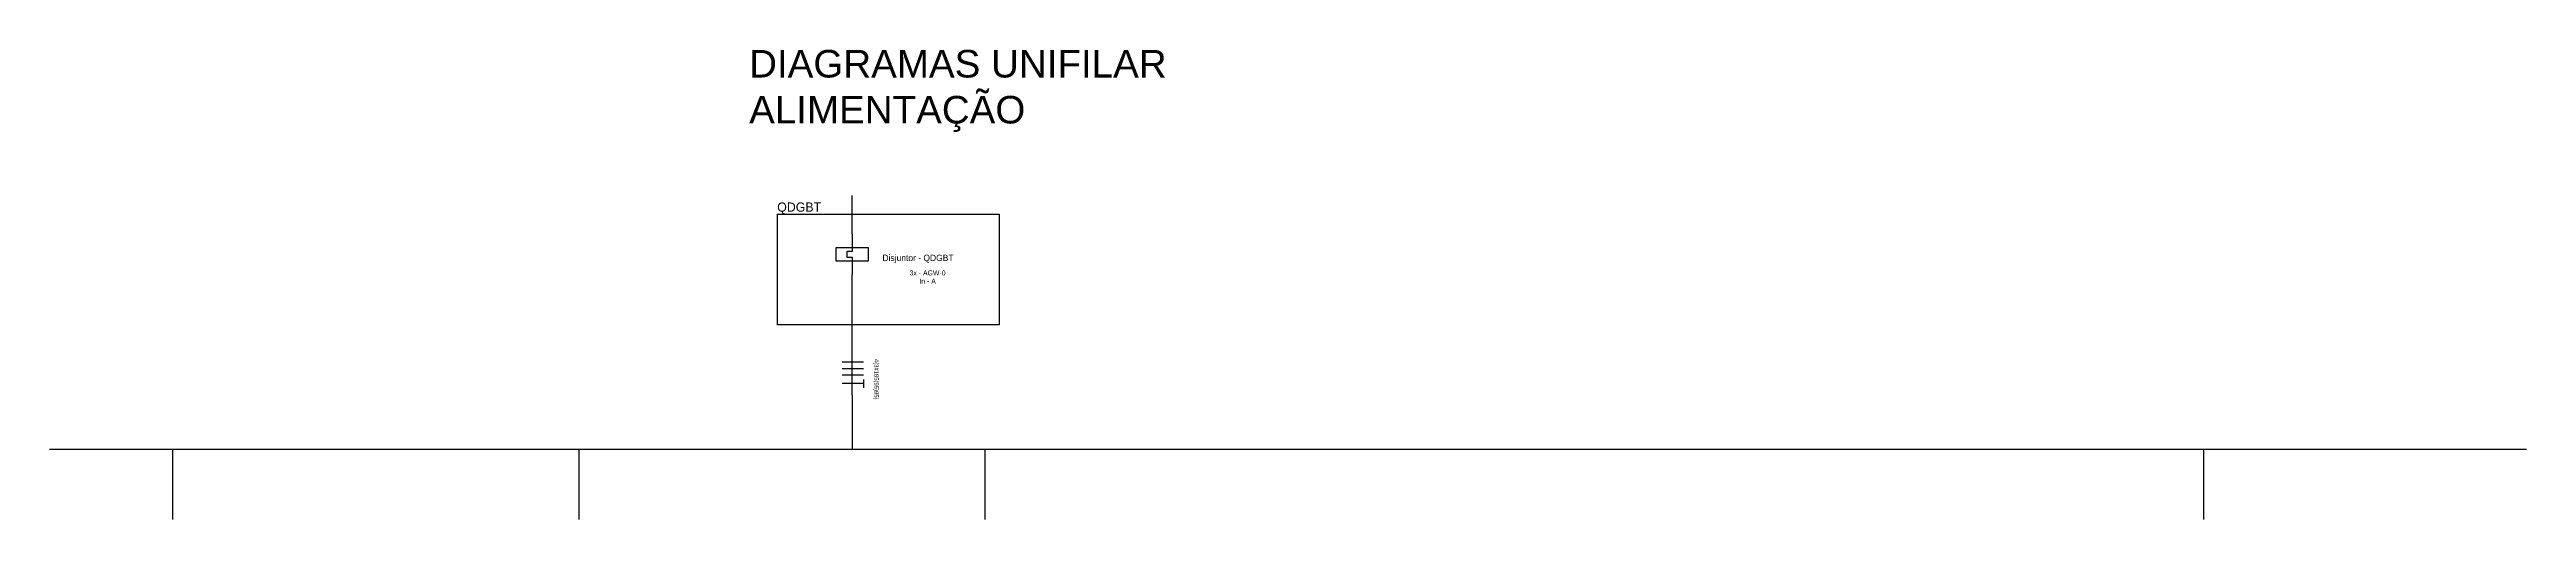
# Model space of a CAD drawing. Extents: x -543 to 641, y -96 to 322.
# Drawn here: x -539.9 to -308.7, y 38.4 to 82.3 of the extents above; entities that cross this region are included whole.
import ezdxf

# ---------------------------------------------------------------- set-up
doc = ezdxf.new("R2010")
doc.units = 0
doc.header["$MEASUREMENT"] = 0
for name, color, linetype in [('_ARQ-TEXTO', 4, 'Continuous'), ('ELET_UNIFILAR_TEXTO', 4, 'Continuous'), ('ELT_UNIFILAR_DESENHO', 5, 'Continuous')]:
    doc.layers.add(name, color=color, linetype=linetype)
doc.styles.add('textstyle4', font='arial.ttf')

msp = doc.modelspace()

# ---------------------------------------------------------------- texts
at = {"layer": '_ARQ-TEXTO', "linetype": 'Continuous', "insert": (-474.569, 82.257), "char_height": 2.57438, "width": 44.48312, "attachment_point": 1, "style": 'textstyle4'}
msp.add_mtext('DIAGRAMAS UNIFILAR ALIMENTAÇÃO', dxfattribs=at)
at = {"layer": 'ELET_UNIFILAR_TEXTO', "ltscale": 50}
msp.add_text('Disjuntor - QDGBT ', height=0.59177, dxfattribs=at).set_placement((-462.13, 62.547))
at = {"layer": 'ELET_UNIFILAR_TEXTO', "insert": (-471.947, 68.016), "char_height": 0.8616, "attachment_point": 1}
msp.add_mtext('QDGBT', dxfattribs=at)
at = {"layer": 'ELET_UNIFILAR_TEXTO', "insert": (-461.127, 61.674), "char_height": 0.95165, "width": 6.43024, "attachment_point": 1}
msp.add_mtext('\\pxsm1,qc;{\\H0.48889x;3x - AGW-0 \\PIn - A\\C7; \\H2.04545x; }', dxfattribs=at)
at = {"layer": 'ELET_UNIFILAR_TEXTO', "insert": (-462.485, 53.415), "char_height": 0.39879, "width": 3.11582, "attachment_point": 1, "rotation": 270}
msp.add_mtext('\\A1; 4\\{3#185(95)95\\}', dxfattribs=at)

# ---------------------------------------------------------------- linework, layer by layer
at = {"layer": 'ELT_UNIFILAR_DESENHO'}
for p, q in [((-464.958, 65.048), (-464.958, 68.661)), ((-471.907, 66.917), (-451.229, 66.917)), ((-471.907, 56.578), (-471.907, 66.917)), ((-451.229, 66.917), (-451.229, 56.578)), ((-451.229, 56.578), (-471.907, 56.578)), ((-463.888, 53.094), (-465.882, 53.094)), ((-463.888, 52.496), (-465.882, 52.496)), ((-463.888, 51.897), (-465.882, 51.897)), ((-463.888, 51.103), (-465.882, 51.103)), ((-463.888, 51.501), (-463.888, 50.704)), ((-464.958, 50.057), (-464.958, 44.985)), ((-528.35, 38.419), (-528.35, 44.985)), ((-490.44, 38.419), (-490.44, 44.985)), ((-452.53, 38.419), (-452.53, 44.985)), ((-338.801, 38.419), (-338.801, 44.985))]:
    msp.add_line(p, q, dxfattribs=at)
at = {"layer": 'ELT_UNIFILAR_DESENHO', "ltscale": 50}
for p, q in [((-464.958, 65.048), (-464.958, 63.798)), ((-464.958, 65.048), (-464.958, 63.798)), ((-464.958, 65.048), (-464.958, 63.798)), ((-464.958, 65.048), (-464.958, 63.798)), ((-465.457, 63.424), (-465.457, 62.924)), ((-464.958, 63.424), (-465.457, 63.424)), ((-465.457, 63.424), (-465.457, 62.924)), ((-464.958, 63.424), (-465.457, 63.424)), ((-465.457, 63.424), (-465.457, 62.924)), ((-464.958, 63.424), (-465.457, 63.424)), ((-465.457, 63.424), (-465.457, 62.924)), ((-464.958, 63.424), (-465.457, 63.424)), ((-465.457, 62.924), (-464.958, 62.924)), ((-465.457, 62.924), (-464.958, 62.924)), ((-465.457, 62.924), (-464.958, 62.924)), ((-465.457, 62.924), (-464.958, 62.924)), ((-464.958, 63.798), (-464.958, 63.424)), ((-464.958, 63.798), (-464.958, 63.424)), ((-464.958, 63.798), (-464.958, 63.424)), ((-464.958, 63.798), (-464.958, 63.424)), ((-464.958, 62.924), (-464.958, 62.549)), ((-464.958, 62.924), (-464.958, 62.549)), ((-464.958, 62.924), (-464.958, 62.549)), ((-464.958, 62.924), (-464.958, 62.549)), ((-464.958, 62.549), (-464.958, 61.299)), ((-464.958, 62.549), (-464.958, 61.299)), ((-464.958, 62.549), (-464.958, 61.299)), ((-464.958, 62.549), (-464.958, 61.299)), ((-539.856, 44.985), (-308.704, 44.985))]:
    msp.add_line(p, q, dxfattribs=at)
at = {"layer": 'ELT_UNIFILAR_DESENHO', "linetype": 'ByBlock'}
msp.add_line((-464.958, 50.057), (-464.958, 61.299), dxfattribs=at)
at = {"layer": 'ELT_UNIFILAR_DESENHO'}
msp.add_lwpolyline([(-466.457, 63.798), (-463.458, 63.798), (-463.458, 62.549), (-466.457, 62.549)], close=True, dxfattribs=at)
msp.add_lwpolyline([(-466.457, 63.798), (-463.458, 63.798), (-463.458, 62.549), (-466.457, 62.549)], close=True, dxfattribs=at)
msp.add_lwpolyline([(-466.457, 63.798), (-463.458, 63.798), (-463.458, 62.549), (-466.457, 62.549)], close=True, dxfattribs=at)
msp.add_lwpolyline([(-466.457, 63.798), (-463.458, 63.798), (-463.458, 62.549), (-466.457, 62.549)], close=True, dxfattribs=at)

msp.set_redraw_order([(e.dxf.handle, doc.entitydb.next_handle()) for e in msp.query("TEXT MTEXT ATTDEF DIMENSION ARC_DIMENSION")])  # texts and dimensions are drawn at this point

doc.saveas('drawing.dxf')
